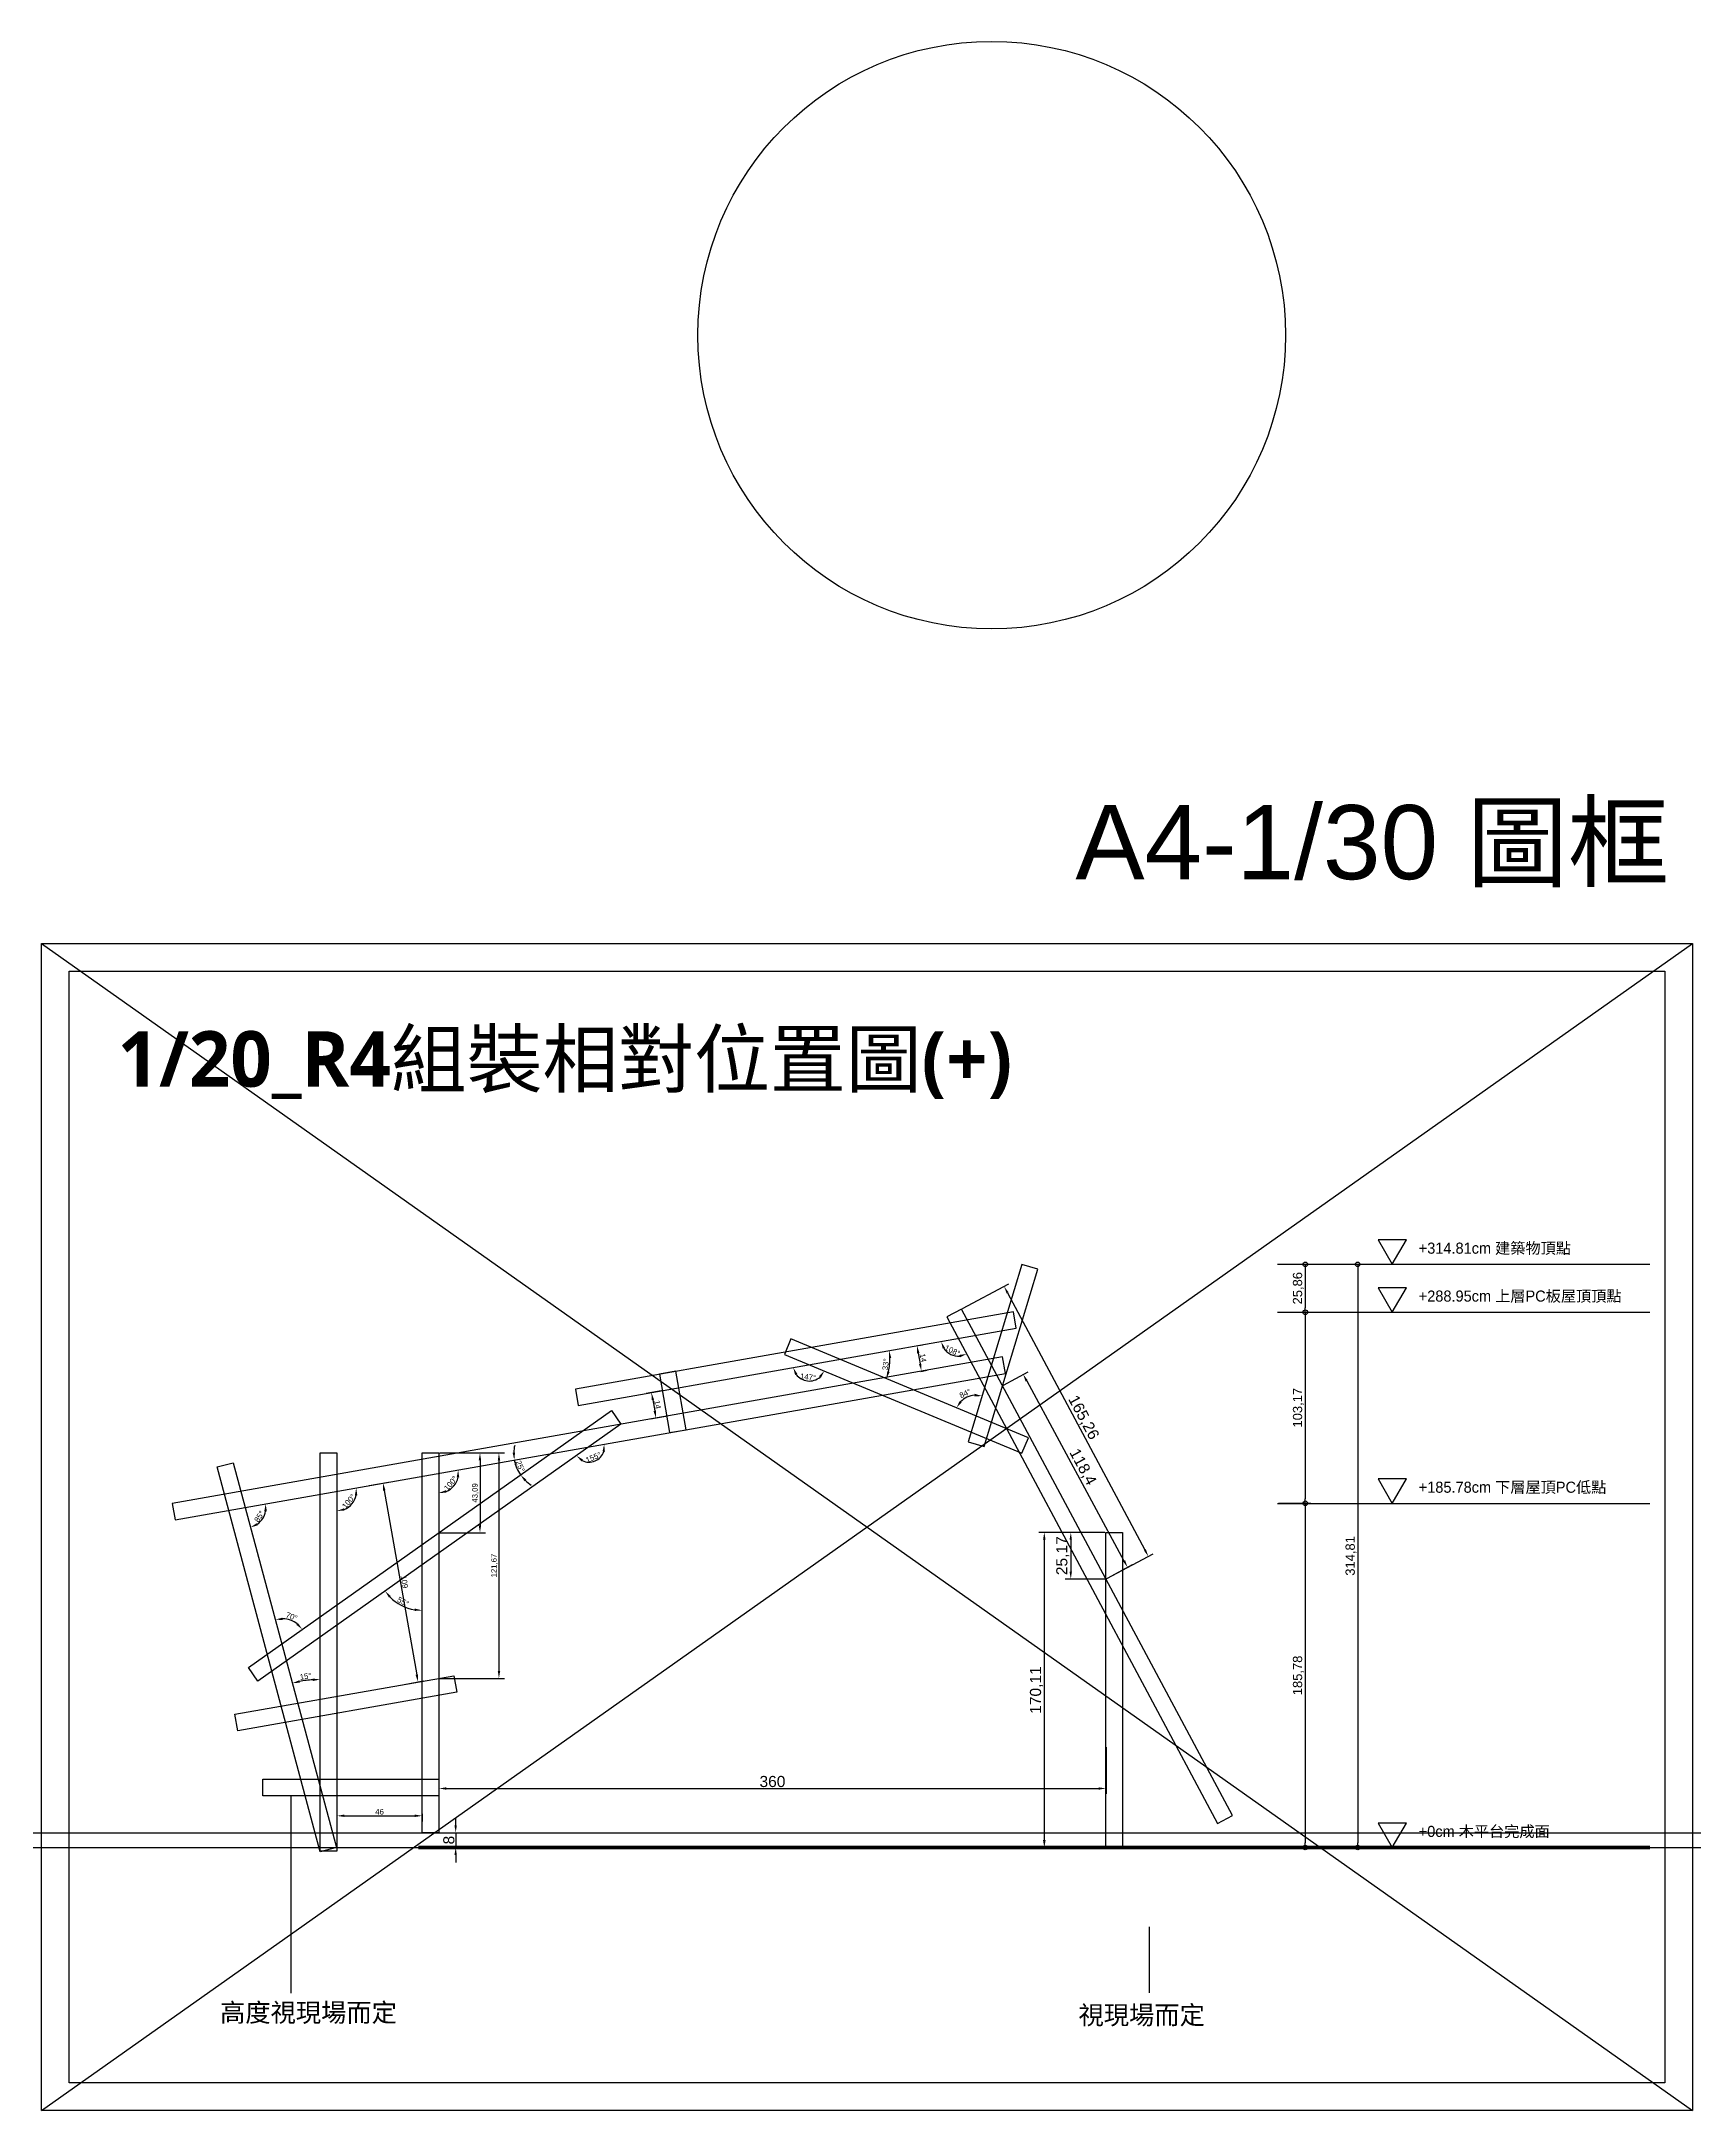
# Model space of a CAD drawing. Header units: millimetres. Extents: x -2666 to 6286, y -11880 to 4849.
# Drawn here: x 2619 to 3510, y -10033 to -8916 of the extents above; entities that cross this region are included whole.
import ezdxf

# ---------------------------------------------------------------- set-up
doc = ezdxf.new("R2010")
doc.units = ezdxf.units.MM
for name, color, linetype in [('0-rib-base', 10, 'Continuous'), ('0-rib1', 6, 'Continuous'), ('dim', 244, 'Continuous'), ('木平台完成面', 3, 'Continuous')]:
    doc.layers.add(name, color=color, linetype=linetype)
doc.layers.add('default', color=11, linetype='Continuous', plot=False)
doc.styles.get("Standard").update_dxf_attribs({"font": 'arial.ttf'})
doc.dimstyles.new('ISO-25', dxfattribs={"dimtxt": 5, "dimasz": 2.5, "dimexe": 3, "dimexo": 0.625, "dimtad": 1, "dimtxsty": 'Standard', "dimblk": 'ORIGIN', "dimcen": 2.5, "dimadec": 0, "dimazin": 0, "dimtfac": 1, "dimtmove": 1, "dimatfit": 1, "dimldrblk": 'ORIGIN', "dimfxl": 0, "dimarcsym": 0})
doc.dimstyles.new('短柱', dxfattribs={"dimtxt": 3, "dimasz": 4, "dimexe": 3, "dimexo": 0.625, "dimtad": 1, "dimtxsty": 'Standard', "dimcen": 2.5, "dimadec": 0, "dimazin": 0, "dimtfac": 1, "dimtmove": 1, "dimatfit": 1, "dimldrblk": 'ORIGIN', "dimfxl": 0, "dimarcsym": 0})
doc.dimstyles.new('複本 短柱', dxfattribs={"dimtxt": 6, "dimasz": 4, "dimexe": 3, "dimexo": 0.625, "dimtad": 1, "dimtxsty": 'Standard', "dimcen": 2.5, "dimadec": 0, "dimazin": 0, "dimtfac": 1, "dimtmove": 1, "dimatfit": 1, "dimldrblk": 'ORIGIN', "dimfxl": 0, "dimarcsym": 0})

msp = doc.modelspace()

# ---------------------------------------------------------------- texts
at = {"layer": 'default', "insert": (3177.003, -9328.517), "char_height": 40, "attachment_point": 1}
msp.add_mtext_dynamic_manual_height_columns('A4-1/30 {\\fPMingLiU|b0|i0|c136|p18;圖框}', width=430.53379, gutter_width=12.5, heights=[0], dxfattribs=at)
at = {"layer": 'dim', "attachment_point": 1}
for s, width, heights, insert, char_height in [('{\\fMicrosoft JhengHei|b1|i0|c136|p34;1/20_R4組裝相對位置圖(+)}', 540.89861, [0], (2660.157, -9450.553), 30), ('{\\fPMingLiU|b0|i0|c136|p18;高度視現場而定}', 430.53379, [0], (2715.404, -9975.281), 10), ('{\\fPMingLiU|b0|i0|c136|p18;視現場而定}', 131.92841, [29.066], (3178.644, -9976.618), 10)]:
    msp.add_mtext_dynamic_manual_height_columns(s, width=width, gutter_width=12.5, heights=heights, dxfattribs=dict(at, insert=insert, char_height=char_height))
at = {"layer": '木平台完成面', "char_height": 6, "attachment_point": 1}
for s, insert in [('{\\fPMingLiU|b0|i0|c136|p18;+314.81cm 建築物頂點}', (3362.24, -9564.678)), ('{\\fPMingLiU|b0|i0|c136|p18;+288.95cm 上層PC板屋頂頂點}', (3362.24, -9590.537)), ('{\\fPMingLiU|b0|i0|c136|p18;+185.78cm 下層屋頂PC低點}', (3362.24, -9693.707)), ('{\\fPMingLiU|b0|i0|c136|p18;+0cm 木平台完成面}', (3362.24, -9879.486))]:
    msp.add_mtext_dynamic_manual_height_columns(s, width=202.4063, gutter_width=12.5, heights=[0], dxfattribs=dict(at, insert=insert))

# ---------------------------------------------------------------- blocks, each defined once
blk = doc.blocks.new('_Origin')
at = {"color": 0, "linetype": 'ByBlock', "lineweight": -2}
blk.add_line((0, 0), (-1, 0), dxfattribs=at)
blk.add_circle((0, 0), 0.5, dxfattribs=at)
blk = doc.blocks.new('*D814')
at = {"layer": 'Defpoints', "color": 0}
for p in [(3286, -9576.4), (3286, -9602.3), (3301, -9602.3)]:
    blk.add_point(p, dxfattribs=at)
at = {"layer": 'dim', "color": 0, "lineweight": -2}
for p, q in [((3286.6, -9576.4), (3304, -9576.4)), ((3301, -9578.9), (3301, -9599.8)), ((3286.6, -9602.3), (3304, -9602.3))]:
    blk.add_line(p, q, dxfattribs=at)
at = {"layer": 'dim', "color": 0, "lineweight": -2, "xscale": 2.5, "yscale": 2.5, "zscale": 2.5}
for p, rotation in [((3301, -9576.4), 90), ((3301, -9602.3), 270)]:
    blk.add_blockref('_Origin', p, dxfattribs=dict(at, rotation=rotation))
at = {"layer": 'dim', "color": 0, "insert": (3297.3, -9589.3), "char_height": 5, "attachment_point": 5, "rotation": 90}
blk.add_mtext('25,86', dxfattribs=at)
blk = doc.blocks.new('*D815')
at = {"layer": 'Defpoints', "color": 0}
for p in [(3286, -9602.3), (3286, -9705.4), (3301, -9705.4)]:
    blk.add_point(p, dxfattribs=at)
at = {"layer": 'dim', "color": 0, "lineweight": -2}
for p, q in [((3286.6, -9602.3), (3304, -9602.3)), ((3301, -9604.8), (3301, -9702.9)), ((3286.6, -9705.4), (3304, -9705.4))]:
    blk.add_line(p, q, dxfattribs=at)
at = {"layer": 'dim', "color": 0, "lineweight": -2, "xscale": 2.5, "yscale": 2.5, "zscale": 2.5}
for p, rotation in [((3301, -9602.3), 90), ((3301, -9705.4), 270)]:
    blk.add_blockref('_Origin', p, dxfattribs=dict(at, rotation=rotation))
at = {"layer": 'dim', "color": 0, "insert": (3297.3, -9653.8), "char_height": 5, "attachment_point": 5, "rotation": 90}
blk.add_mtext('103,17', dxfattribs=at)
blk = doc.blocks.new('*D816')
at = {"layer": 'Defpoints', "color": 0}
for p in [(3286, -9705.4), (3286, -9891.2), (3301, -9891.2)]:
    blk.add_point(p, dxfattribs=at)
at = {"layer": 'dim', "color": 0, "lineweight": -2}
for p, q in [((3286.6, -9705.4), (3304, -9705.4)), ((3301, -9707.9), (3301, -9888.7)), ((3286.6, -9891.2), (3304, -9891.2))]:
    blk.add_line(p, q, dxfattribs=at)
at = {"layer": 'dim', "color": 0, "lineweight": -2, "xscale": 2.5, "yscale": 2.5, "zscale": 2.5}
for p, rotation in [((3301, -9705.4), 90), ((3301, -9891.2), 270)]:
    blk.add_blockref('_Origin', p, dxfattribs=dict(at, rotation=rotation))
at = {"layer": 'dim', "color": 0, "insert": (3297.3, -9798.3), "char_height": 5, "attachment_point": 5, "rotation": 90}
blk.add_mtext('185,78', dxfattribs=at)
blk = doc.blocks.new('*D711')
at = {"layer": 'Defpoints', "color": 0}
for p in [(3286, -9576.4), (3286.6, -9891.2), (3329.3, -9891.2)]:
    blk.add_point(p, dxfattribs=at)
at = {"layer": 'dim', "color": 0, "lineweight": -2}
for p, q in [((3286.6, -9576.4), (3332.3, -9576.4)), ((3329.3, -9578.9), (3329.3, -9888.7)), ((3287.2, -9891.2), (3332.3, -9891.2))]:
    blk.add_line(p, q, dxfattribs=at)
at = {"layer": 'dim', "color": 0, "lineweight": -2, "xscale": 2.5, "yscale": 2.5, "zscale": 2.5}
for p, rotation in [((3329.3, -9576.4), 90), ((3329.3, -9891.2), 270)]:
    blk.add_blockref('_Origin', p, dxfattribs=dict(at, rotation=rotation))
at = {"layer": 'dim', "color": 0, "insert": (3325.7, -9733.8), "char_height": 5, "attachment_point": 5, "rotation": 90}
blk.add_mtext('314,81', dxfattribs=at)
blk = doc.blocks.new('*D831')
at = {"layer": 'Defpoints', "color": 0}
for p in [(3139.2, -9635.3), (2778.5, -9678.2), (2691.2, -9714.3), (2784.3, -9707.8), (2778.5, -9893.2)]:
    blk.add_point(p, dxfattribs=at)
at = {"layer": 'dim', "color": 0, "lineweight": -2}
blk.add_arc((2778.5, -9698.9), 10.6, 291.7601, 348.2399, dxfattribs=at)
at = {"layer": 'dim', "color": 0}
for points in [[(2788.2, -9701), (2789.5, -9701.1), (2788.9, -9697.1)], [(2782.5, -9709.4), (2782.3, -9708.1), (2778.5, -9709.5)]]:
    blk.add_solid(points, dxfattribs=at)
at = {"layer": 'dim', "color": 0, "insert": (2784.9, -9704.3), "char_height": 3, "attachment_point": 5, "rotation": 50}
blk.add_mtext('100°', dxfattribs=at)
blk = doc.blocks.new('*D832')
at = {"layer": 'Defpoints', "color": 0}
for p in [(3139.2, -9635.3), (2722.5, -9683.5), (2691.2, -9714.3), (2736.7, -9715.7), (2778.2, -9891.1)]:
    blk.add_point(p, dxfattribs=at)
at = {"layer": 'dim', "color": 0, "lineweight": -2}
blk.add_arc((2729, -9707.6), 11.2, 305.6472, 349.3528, dxfattribs=at)
at = {"layer": 'dim', "color": 0}
for points in [[(2739.3, -9709.7), (2740.7, -9709.7), (2740, -9705.7)], [(2735.8, -9717.3), (2735.2, -9716.1), (2731.9, -9718.4)]]:
    blk.add_solid(points, dxfattribs=at)
at = {"layer": 'dim', "color": 0, "insert": (2736.6, -9712.5), "char_height": 3, "attachment_point": 5, "rotation": 57.5}
blk.add_mtext('85°', dxfattribs=at)
blk = doc.blocks.new('*D833')
at = {"layer": 'Defpoints', "color": 0}
for p in [(3139.2, -9635.3), (2833.5, -9678.2), (2839.3, -9698), (2691.2, -9714.3), (2833.5, -9883.2)]:
    blk.add_point(p, dxfattribs=at)
at = {"layer": 'dim', "color": 0, "lineweight": -2}
blk.add_arc((2833.5, -9689.2), 10.6, 291.8487, 348.1513, dxfattribs=at)
at = {"layer": 'dim', "color": 0}
for points in [[(2843.1, -9691.4), (2844.5, -9691.4), (2843.9, -9687.4)], [(2837.5, -9699.7), (2837.3, -9698.3), (2833.5, -9699.8)]]:
    blk.add_solid(points, dxfattribs=at)
at = {"layer": 'dim', "color": 0, "insert": (2839.9, -9694.6), "char_height": 3, "attachment_point": 5, "rotation": 50}
blk.add_mtext('100°', dxfattribs=at)
blk = doc.blocks.new('*D834')
at = {"layer": 'Defpoints', "color": 0}
for p in [(3139.2, -9635.3), (2931.8, -9662.7), (2914.1, -9683.2), (2691.2, -9714.3), (2735.9, -9801.4)]:
    blk.add_point(p, dxfattribs=at)
at = {"layer": 'dim', "color": 0, "lineweight": -2}
blk.add_arc((2914.6, -9674.9), 8.29, 243.2328, 342.0672, dxfattribs=at)
at = {"layer": 'dim', "color": 0}
for points in [[(2910.4, -9682.8), (2911.3, -9681.8), (2907.8, -9679.7)], [(2921.8, -9677.4), (2923.1, -9677.5), (2922.7, -9673.5)]]:
    blk.add_solid(points, dxfattribs=at)
at = {"layer": 'dim', "color": 0, "insert": (2916.9, -9680.6), "char_height": 3, "attachment_point": 5, "rotation": 22.65}
blk.add_mtext('155°', dxfattribs=at)
blk = doc.blocks.new('*D835')
at = {"layer": 'Defpoints', "color": 0}
for p in [(3145.1, -9610.9), (3019.9, -9625), (3028.9, -9638.1), (2908.7, -9652.6), (3148.1, -9678.4)]:
    blk.add_point(p, dxfattribs=at)
at = {"layer": 'dim', "color": 0, "lineweight": -2}
blk.add_arc((3033.4, -9630.6), 8.79, 216.3079, 311.0921, dxfattribs=at)
at = {"layer": 'dim', "color": 0}
for points in [[(3025.7, -9636.1), (3026.9, -9635.5), (3024.7, -9632.1)], [(3038.6, -9636.8), (3039.7, -9637.6), (3041.5, -9634)]]:
    blk.add_solid(points, dxfattribs=at)
at = {"layer": 'dim', "color": 0, "insert": (3032.7, -9637.2), "char_height": 3, "attachment_point": 5, "rotation": 353.7}
blk.add_mtext('147°', dxfattribs=at)
blk = doc.blocks.new('*D836')
at = {"layer": 'Defpoints', "color": 0}
for p in [(3145.1, -9610.9), (3023.4, -9616.7), (3076.4, -9633.2), (2908.7, -9652.6), (3151.6, -9670.1)]:
    blk.add_point(p, dxfattribs=at)
at = {"layer": 'dim', "color": 0, "lineweight": -2}
blk.add_arc((3049.8, -9627.7), 27.1, 345.8609, 1.5391, dxfattribs=at)
at = {"layer": 'dim', "color": 0}
for points in [[(3076.3, -9627), (3077.6, -9626.9), (3076.5, -9623)], [(3076.8, -9634.5), (3075.5, -9634.1), (3074.9, -9638.1)]]:
    blk.add_solid(points, dxfattribs=at)
at = {"layer": 'dim', "color": 0, "insert": (3074.6, -9630.4), "char_height": 3, "attachment_point": 5, "rotation": 83.7}
blk.add_mtext('33°', dxfattribs=at)
blk = doc.blocks.new('*D837')
at = {"layer": 'Defpoints', "color": 0}
for p in [(3107.6, -9604.8), (3145.1, -9610.9), (3107.2, -9623.3), (2908.7, -9652.6), (3253.7, -9878.2)]:
    blk.add_point(p, dxfattribs=at)
at = {"layer": 'dim', "color": 0, "lineweight": -2}
blk.add_arc((3113.9, -9616.4), 9.55, 214.1864, 273.9299, dxfattribs=at)
at = {"layer": 'dim', "color": 0}
for points in [[(3105.4, -9622), (3106.6, -9621.5), (3104.5, -9618.1)], [(3114.3, -9625.3), (3114.7, -9626.6), (3118.4, -9624.8)]]:
    blk.add_solid(points, dxfattribs=at)
at = {"layer": 'dim', "color": 0, "insert": (3110.6, -9623), "char_height": 3, "attachment_point": 5, "rotation": 334.0582}
blk.add_mtext('108°', dxfattribs=at)
blk = doc.blocks.new('*D838')
at = {"layer": 'Defpoints', "color": 0}
for p in [(3148.1, -9576.5), (3023.4, -9616.7), (3121.1, -9647.2), (3119.1, -9672.1), (3151.6, -9670.1)]:
    blk.add_point(p, dxfattribs=at)
at = {"layer": 'dim', "color": 0, "lineweight": -2}
blk.add_arc((3123.3, -9658.3), 11.3, 93.4968, 137.0032, dxfattribs=at)
at = {"layer": 'dim', "color": 0}
for points in [[(3122.7, -9646.3), (3122.5, -9647.7), (3126.6, -9647.5)], [(3115.6, -9650.9), (3114.5, -9650.2), (3112.8, -9653.9)]]:
    blk.add_solid(points, dxfattribs=at)
at = {"layer": 'dim', "color": 0, "insert": (3117.5, -9646.1), "char_height": 3, "attachment_point": 5, "rotation": 25.25}
blk.add_mtext('84°', dxfattribs=at)
blk = doc.blocks.new('*D839')
at = {"layer": 'Defpoints', "color": 0}
for p in [(2954, -9644.6), (2950.7, -9659.4), (2956.5, -9658.4)]:
    blk.add_point(p, dxfattribs=at)
at = {"layer": 'dim', "color": 0, "lineweight": -2}
for p, q in [((2953.4, -9644.7), (2945.3, -9646.1)), ((2948.9, -9649.5), (2950, -9655.5)), ((2955.9, -9658.5), (2947.7, -9659.9))]:
    blk.add_line(p, q, dxfattribs=at)
at = {"layer": 'dim', "color": 0}
for points in [[(2949.6, -9649.4), (2948.3, -9649.7), (2948.2, -9645.6)], [(2950.6, -9655.3), (2949.3, -9655.6), (2950.7, -9659.4)]]:
    blk.add_solid(points, dxfattribs=at)
at = {"layer": 'dim', "color": 0, "insert": (2951.6, -9652.1), "char_height": 3, "attachment_point": 5, "rotation": 280}
blk.add_mtext('14', dxfattribs=at)
blk = doc.blocks.new('*D840')
at = {"layer": 'Defpoints', "color": 0}
for p in [(3090.4, -9620.5), (3092.8, -9634.3), (3093.9, -9634.1)]:
    blk.add_point(p, dxfattribs=at)
at = {"layer": 'dim', "color": 0, "lineweight": -2}
for p, q in [((3091, -9620.4), (3094.5, -9619.8)), ((3092.2, -9624.3), (3093.2, -9630.2)), ((3093.5, -9634.2), (3096.9, -9633.6))]:
    blk.add_line(p, q, dxfattribs=at)
at = {"layer": 'dim', "color": 0}
for points in [[(3092.8, -9624.2), (3091.5, -9624.4), (3091.5, -9620.3)], [(3093.9, -9630.1), (3092.6, -9630.3), (3093.9, -9634.1)]]:
    blk.add_solid(points, dxfattribs=at)
at = {"layer": 'dim', "color": 0, "insert": (3094.8, -9626.9), "char_height": 3, "attachment_point": 5, "rotation": 280}
blk.add_mtext('14', dxfattribs=at)
blk = doc.blocks.new('*D853')
at = {"layer": 'Defpoints', "color": 0}
for p in [(2833.5, -9678.2), (2833.5, -9721.3), (2855.7, -9721.3)]:
    blk.add_point(p, dxfattribs=at)
at = {"layer": 'dim', "color": 0, "lineweight": -2}
for p, q in [((2834.1, -9678.2), (2858.7, -9678.2)), ((2855.7, -9682.2), (2855.7, -9717.3)), ((2834.1, -9721.3), (2858.7, -9721.3))]:
    blk.add_line(p, q, dxfattribs=at)
at = {"layer": 'dim', "color": 0}
for points in [[(2855, -9682.2), (2856.3, -9682.2), (2855.7, -9678.2)], [(2855, -9717.3), (2856.3, -9717.3), (2855.7, -9721.3)]]:
    blk.add_solid(points, dxfattribs=at)
at = {"layer": 'dim', "color": 0, "insert": (2853.2, -9699.8), "char_height": 3, "attachment_point": 5, "rotation": 90}
blk.add_mtext('43,09', dxfattribs=at)
blk = doc.blocks.new('*D854')
at = {"layer": 'Defpoints', "color": 0}
for p in [(2833.5, -9678.2), (2833.5, -9799.9), (2865.9, -9799.9)]:
    blk.add_point(p, dxfattribs=at)
at = {"layer": 'dim', "color": 0, "lineweight": -2}
for p, q in [((2834.1, -9678.2), (2868.9, -9678.2)), ((2865.9, -9682.2), (2865.9, -9795.9)), ((2834.1, -9799.9), (2868.9, -9799.9))]:
    blk.add_line(p, q, dxfattribs=at)
at = {"layer": 'dim', "color": 0}
for points in [[(2865.3, -9682.2), (2866.6, -9682.2), (2865.9, -9678.2)], [(2865.3, -9795.9), (2866.6, -9795.9), (2865.9, -9799.9)]]:
    blk.add_solid(points, dxfattribs=at)
at = {"layer": 'dim', "color": 0, "insert": (2863.5, -9739), "char_height": 3, "attachment_point": 5, "rotation": 90}
blk.add_mtext('121,67', dxfattribs=at)
blk = doc.blocks.new('*D855')
at = {"layer": 'Defpoints', "color": 0}
for p in [(2795.2, -9696), (2814.1, -9803.3), (2822.3, -9801.9)]:
    blk.add_point(p, dxfattribs=at)
at = {"layer": 'dim', "color": 0, "lineweight": -2}
for p, q in [((2795.8, -9695.8), (2806.3, -9694)), ((2804, -9698.4), (2821.6, -9797.9)), ((2814.7, -9803.2), (2825.2, -9801.3))]:
    blk.add_line(p, q, dxfattribs=at)
at = {"layer": 'dim', "color": 0}
for points in [[(2804.7, -9698.3), (2803.4, -9698.6), (2803.4, -9694.5)], [(2822.2, -9797.8), (2820.9, -9798), (2822.3, -9801.9)]]:
    blk.add_solid(points, dxfattribs=at)
at = {"layer": 'dim', "color": 0, "insert": (2814.9, -9747.8), "char_height": 3, "attachment_point": 5, "rotation": 280}
blk.add_mtext('109', dxfattribs=at)
blk = doc.blocks.new('*D856')
at = {"layer": 'Defpoints', "color": 0}
for p in [(2926.6, -9655.4), (2722.5, -9683.5), (2755.8, -9769.7), (2730.7, -9794.1), (2778.2, -9891.1)]:
    blk.add_point(p, dxfattribs=at)
at = {"layer": 'dim', "color": 0, "lineweight": -2}
blk.add_arc((2748.8, -9781.3), 13.6, 52.2656, 88.0344, dxfattribs=at)
at = {"layer": 'dim', "color": 0}
for points in [[(2749.3, -9768.4), (2749.1, -9767.1), (2745.2, -9768.2)], [(2757.5, -9770.1), (2756.6, -9771), (2759.8, -9773.4)]]:
    blk.add_solid(points, dxfattribs=at)
at = {"layer": 'dim', "color": 0, "insert": (2754.1, -9766.5), "char_height": 3, "attachment_point": 5, "rotation": 340.15}
blk.add_mtext('70°', dxfattribs=at)
blk = doc.blocks.new('*D857')
at = {"layer": 'Defpoints', "color": 0}
for p in [(2931.8, -9662.7), (2824.5, -9678.2), (2809.9, -9758.4), (2735.9, -9801.4), (2824.5, -9883.2)]:
    blk.add_point(p, dxfattribs=at)
at = {"layer": 'dim', "color": 0, "lineweight": -2}
blk.add_arc((2824.5, -9738.7), 24.5, 224.6812, 260.6188, dxfattribs=at)
at = {"layer": 'dim', "color": 0}
for points in [[(2806.6, -9756.3), (2807.6, -9755.5), (2804.5, -9752.8)], [(2820.5, -9762.2), (2820.4, -9763.5), (2824.5, -9763.2)]]:
    blk.add_solid(points, dxfattribs=at)
at = {"layer": 'dim', "color": 0, "insert": (2814.2, -9758.5), "char_height": 3, "attachment_point": 5, "rotation": 332.65}
blk.add_mtext('55°', dxfattribs=at)
blk = doc.blocks.new('*D858')
at = {"layer": 'Defpoints', "color": 0}
for p in [(2722.5, -9683.5), (2769.5, -9678.2), (2764.4, -9800.7), (2769.5, -9893.2), (2778.2, -9891.1)]:
    blk.add_point(p, dxfattribs=at)
at = {"layer": 'dim', "color": 0, "lineweight": -2}
blk.add_arc((2769.5, -9858.6), 58.1, 93.9465, 101.0535, dxfattribs=at)
at = {"layer": 'dim', "color": 0}
for points in [[(2758.5, -9802.2), (2758.2, -9800.9), (2754.4, -9802.5)], [(2765.4, -9800), (2765.5, -9801.3), (2769.5, -9800.5)]]:
    blk.add_solid(points, dxfattribs=at)
at = {"layer": 'dim', "color": 0, "insert": (2761.6, -9798.8), "char_height": 3, "attachment_point": 5, "rotation": 7.5}
blk.add_mtext('15°', dxfattribs=at)
blk = doc.blocks.new('*D859')
at = {"layer": 'Defpoints', "color": 0}
for p in [(3139.2, -9635.3), (2926.6, -9655.4), (2874.9, -9684.9), (2691.2, -9714.3), (2730.7, -9794.1)]:
    blk.add_point(p, dxfattribs=at)
at = {"layer": 'dim', "color": 0, "lineweight": -2}
for start, end in [(166.953, 178.4765), (190, 215.3), (226.8235, 238.347)]:
    blk.add_arc((2893.8, -9678.6), 19.9, start, end, dxfattribs=at)
at = {"layer": 'dim', "color": 0}
for points in [[(2874.6, -9678), (2873.3, -9678.1), (2874.2, -9682)], [(2879.7, -9693.5), (2880.7, -9692.6), (2877.6, -9690.1)]]:
    blk.add_solid(points, dxfattribs=at)
at = {"layer": 'dim', "color": 0, "insert": (2877.4, -9685.4), "char_height": 3, "attachment_point": 5, "rotation": 292.65}
blk.add_mtext('25°', dxfattribs=at)
blk = doc.blocks.new('*D866')
at = {"layer": 'Defpoints', "color": 0}
for p in [(2778.5, -9872.5), (2824.5, -9872.5), (2824.5, -9874.1)]:
    blk.add_point(p, dxfattribs=at)
at = {"layer": 'dim', "color": 0, "lineweight": -2}
for p, q in [((2778.5, -9873.1), (2778.5, -9877.1)), ((2824.5, -9873.1), (2824.5, -9877.1)), ((2782.5, -9874.1), (2820.5, -9874.1))]:
    blk.add_line(p, q, dxfattribs=at)
at = {"layer": 'dim', "color": 0}
for points in [[(2782.5, -9873.4), (2782.5, -9874.7), (2778.5, -9874.1)], [(2820.5, -9873.4), (2820.5, -9874.7), (2824.5, -9874.1)]]:
    blk.add_solid(points, dxfattribs=at)
at = {"layer": 'dim', "color": 0, "insert": (2801.5, -9871.9), "char_height": 3, "attachment_point": 5}
blk.add_mtext('46', dxfattribs=at)
blk = doc.blocks.new('*D949')
at = {"color": 0, "lineweight": -2}
for p, q in [((3192.8, -9721.1), (3171.5, -9721.1)), ((3174.5, -9725.1), (3174.5, -9742.3)), ((3192.8, -9746.3), (3171.5, -9746.3))]:
    blk.add_line(p, q, dxfattribs=at)
at = {"color": 0}
for points in [[(3173.8, -9725.1), (3175.1, -9725.1), (3174.5, -9721.1)], [(3173.8, -9742.3), (3175.1, -9742.3), (3174.5, -9746.3)]]:
    blk.add_solid(points, dxfattribs=at)
at = {"layer": 'Defpoints', "color": 0}
for p in [(3193.5, -9721.1), (3174.5, -9746.3), (3193.5, -9746.3)]:
    blk.add_point(p, dxfattribs=at)
at = {"color": 0, "insert": (3170.2, -9733.7), "char_height": 6, "attachment_point": 5, "rotation": 90}
blk.add_mtext('25,17', dxfattribs=at)
blk = doc.blocks.new('*D950')
at = {"color": 0, "lineweight": -2}
for p, q in [((3192.8, -9721.1), (3157.2, -9721.1)), ((3160.2, -9725.1), (3160.2, -9887.2)), ((3192.8, -9891.2), (3157.2, -9891.2))]:
    blk.add_line(p, q, dxfattribs=at)
at = {"color": 0}
for points in [[(3159.5, -9725.1), (3160.9, -9725.1), (3160.2, -9721.1)], [(3159.5, -9887.2), (3160.9, -9887.2), (3160.2, -9891.2)]]:
    blk.add_solid(points, dxfattribs=at)
at = {"layer": 'Defpoints', "color": 0}
for p in [(3193.5, -9721.1), (3160.2, -9891.2), (3193.5, -9891.2)]:
    blk.add_point(p, dxfattribs=at)
at = {"color": 0, "insert": (3156, -9806.2), "char_height": 6, "attachment_point": 5, "rotation": 90}
blk.add_mtext('170,11', dxfattribs=at)
blk = doc.blocks.new('*D951')
at = {"color": 0, "lineweight": -2}
for p, q in [((2833.5, -9837.1), (2833.5, -9862.3)), ((3193.5, -9837.1), (3193.5, -9862.3)), ((2837.5, -9859.3), (3189.5, -9859.3))]:
    blk.add_line(p, q, dxfattribs=at)
at = {"color": 0}
for points in [[(2837.5, -9858.7), (2837.5, -9860), (2833.5, -9859.3)], [(3189.5, -9858.7), (3189.5, -9860), (3193.5, -9859.3)]]:
    blk.add_solid(points, dxfattribs=at)
at = {"layer": 'Defpoints', "color": 0}
for p in [(2833.5, -9836.5), (3193.5, -9836.5), (3193.5, -9859.3)]:
    blk.add_point(p, dxfattribs=at)
at = {"color": 0, "insert": (3013.5, -9855.6), "char_height": 6, "attachment_point": 5}
blk.add_mtext('360', dxfattribs=at)
blk = doc.blocks.new('*D952')
at = {"color": 0, "lineweight": -2}
for p, q in [((3116.1, -9600.2), (3141.1, -9586.9)), ((3140.3, -9591.8), (3214.5, -9730.5)), ((3194, -9746), (3219, -9732.6))]:
    blk.add_line(p, q, dxfattribs=at)
at = {"color": 0}
for points in [[(3140.9, -9591.5), (3139.8, -9592.1), (3138.5, -9588.3)], [(3215, -9730.2), (3213.9, -9730.8), (3216.3, -9734.1)]]:
    blk.add_solid(points, dxfattribs=at)
at = {"layer": 'Defpoints', "color": 0}
for p in [(3115.6, -9600.5), (3216.3, -9734.1), (3193.5, -9746.3)]:
    blk.add_point(p, dxfattribs=at)
at = {"color": 0, "insert": (3181.1, -9659.2), "char_height": 6, "attachment_point": 5, "rotation": 298.1163}
blk.add_mtext('165,26', dxfattribs=at)
blk = doc.blocks.new('*D953')
at = {"color": 0, "lineweight": -2}
for p, q in [((3138.2, -9641.6), (3151.4, -9634.4)), ((3150.7, -9639.3), (3203.2, -9736.4)), ((3194.6, -9745.7), (3207.8, -9738.5))]:
    blk.add_line(p, q, dxfattribs=at)
at = {"color": 0}
for points in [[(3151.3, -9639), (3150.1, -9639.7), (3148.8, -9635.8)], [(3203.8, -9736.1), (3202.7, -9736.8), (3205.1, -9740)]]:
    blk.add_solid(points, dxfattribs=at)
at = {"layer": 'Defpoints', "color": 0}
for p in [(3137.7, -9641.8), (3194, -9746), (3205.1, -9740)]:
    blk.add_point(p, dxfattribs=at)
at = {"color": 0, "insert": (3180.7, -9685.9), "char_height": 6, "attachment_point": 5, "rotation": 298.4188}
blk.add_mtext('118,4', dxfattribs=at)
blk = doc.blocks.new('*D962')
at = {"color": 0, "lineweight": -2}
for p, q in [((2834.1, -9883.2), (2845.6, -9883.2)), ((2842.6, -9879.2), (2842.6, -9875.2)), ((2842.6, -9883.2), (2842.6, -9891.2)), ((2834.1, -9891.2), (2845.6, -9891.2)), ((2842.6, -9895.2), (2842.6, -9899.2))]:
    blk.add_line(p, q, dxfattribs=at)
at = {"color": 0}
for points in [[(2841.9, -9879.2), (2843.2, -9879.2), (2842.6, -9883.2)], [(2841.9, -9895.2), (2843.2, -9895.2), (2842.6, -9891.2)]]:
    blk.add_solid(points, dxfattribs=at)
at = {"layer": 'Defpoints', "color": 0}
for p in [(2833.5, -9883.2), (2833.5, -9891.2), (2842.6, -9891.2)]:
    blk.add_point(p, dxfattribs=at)
at = {"color": 0, "insert": (2838.9, -9887.2), "char_height": 6, "attachment_point": 5, "rotation": 90}
blk.add_mtext('8', dxfattribs=at)

# ---------------------------------------------------------------- dimensions: what is measured, and where the dimension line sits
for p1, p2, distance, picture, middle in [((3115.584, -9600.522), (3193.465, -9746.279), 25.939, '*D952', (3181.134, -9659.183)), ((3137.666, -9641.849), (3194.016, -9745.985), 12.657, '*D953', (3180.694, -9685.88)), ((2833.465, -9883.211), (2833.465, -9891.211), 9.114, '*D962', (2838.891, -9887.211))]:
    dim = msp.add_aligned_dim(p1=p1, p2=p2, distance=distance, dimstyle='複本 短柱')
    dim.commit()
    dim.dimension.update_dxf_attribs({"geometry": picture, "text_midpoint": middle})
for base, p1, p2, picture, middle in [((3160.1872, -9891.2111), (3193.4651, -9721.1058), (3193.4651, -9891.2111), '*D950', (3155.9565, -9806.1585)), ((3174.474, -9746.279), (3193.465, -9721.106), (3193.465, -9746.279), '*D949', (3170.243, -9733.693))]:
    dim = msp.add_linear_dim(base=base, p1=p1, p2=p2, angle=90, dimstyle='複本 短柱')
    dim.commit()
    dim.dimension.update_dxf_attribs({"geometry": picture, "text_midpoint": middle})
dim = msp.add_linear_dim(base=(3193.465, -9859.317), p1=(2833.465, -9836.503), p2=(3193.465, -9836.503), dimstyle='複本 短柱')
dim.commit()
dim.dimension.update_dxf_attribs({"geometry": '*D951', "text_midpoint": (3013.465, -9855.627)})
at = {"layer": 'dim'}
for base, line1, line2, picture, middle in [((3121.078, -9647.184), ((3148.124, -9576.467), (3119.054, -9672.148)), ((3151.605, -9670.059), (3023.391, -9616.688)), '*D838', (3117.534, -9646.098)), ((3107.24, -9623.276), ((3107.646, -9604.763), (3253.738, -9878.181)), ((2908.74, -9652.574), (3145.094, -9610.898)), '*D837', (3110.634, -9623.049)), ((3028.873, -9638.14), ((3019.932, -9624.997), (3148.146, -9678.367)), ((2908.74, -9652.574), (3145.094, -9610.898)), '*D835', (3032.652, -9637.213)), ((3076.379, -9633.209), ((2908.74, -9652.574), (3145.094, -9610.898)), ((3151.605, -9670.059), (3023.391, -9616.688)), '*D836', (3074.637, -9630.433)), ((2784.29, -9707.752), ((2691.152, -9714.295), (3139.239, -9635.285)), ((2778.467, -9678.215), (2778.467, -9893.215)), '*D831', (2784.932, -9704.324)), ((2736.678, -9715.736), ((2691.152, -9714.295), (3139.239, -9635.285)), ((2722.549, -9683.47), (2778.195, -9891.144)), '*D832', (2736.613, -9712.456)), ((2839.264, -9698.019), ((2691.152, -9714.295), (3139.239, -9635.285)), ((2833.465, -9678.211), (2833.465, -9883.211)), '*D833', (2839.897, -9694.599)), ((2914.129, -9683.173), ((2691.152, -9714.295), (3139.239, -9635.285)), ((2931.77, -9662.729), (2735.897, -9801.415)), '*D834', (2916.943, -9680.555)), ((2874.943, -9684.855), ((2730.696, -9794.069), (2926.569, -9655.384)), ((2691.152, -9714.295), (3139.239, -9635.285)), '*D859', (2877.447, -9685.397)), ((2755.835, -9769.717), ((2730.696, -9794.069), (2926.569, -9655.384)), ((2722.549, -9683.47), (2778.195, -9891.144)), '*D856', (2754.093, -9766.5)), ((2809.929, -9758.374), ((2824.465, -9883.211), (2824.465, -9678.211)), ((2931.77, -9662.729), (2735.897, -9801.415)), '*D857', (2814.217, -9758.518)), ((2764.405, -9800.711), ((2769.467, -9893.215), (2769.467, -9678.215)), ((2722.549, -9683.47), (2778.195, -9891.144)), '*D858', (2761.604, -9798.848))]:
    dim = msp.add_angular_dim_2l(base=base, line1=line1, line2=line2, dimstyle='短柱', override={"dimfxl": 50}, dxfattribs=at)
    dim.commit()
    dim.dimension.update_dxf_attribs({"geometry": picture, "text_midpoint": middle})
for base, p1, p2, picture, middle in [((3300.977, -9602.262), (3285.977, -9576.404), (3285.977, -9602.262), '*D814', (3297.347, -9589.333)), ((3329.297, -9891.211), (3285.977, -9576.404), (3286.602, -9891.211), '*D711', (3325.667, -9733.807)), ((3300.977, -9705.432), (3285.977, -9602.262), (3285.977, -9705.432), '*D815', (3297.347, -9653.847)), ((3300.977, -9891.211), (3285.977, -9705.432), (3285.977, -9891.211), '*D816', (3297.347, -9798.321))]:
    dim = msp.add_linear_dim(base=base, p1=p1, p2=p2, angle=90, dimstyle='ISO-25', dxfattribs=at)
    dim.commit()
    dim.dimension.update_dxf_attribs({"geometry": picture, "text_midpoint": middle})
for p1, p2, distance, picture, middle in [((3090.411, -9620.54), (3092.842, -9634.328), 1.103, '*D840', (3094.811, -9626.872)), ((2954.041, -9644.586), (2956.472, -9658.373), -5.881, '*D839', (2951.564, -9652.131)), ((2833.465, -9678.211), (2833.465, -9721.305), 22.201, '*D853', (2853.238, -9699.758)), ((2833.465, -9678.211), (2833.465, -9799.883), 32.462, '*D854', (2863.5, -9739.047)), ((2795.17, -9695.954), (2814.097, -9803.298), 8.312, '*D855', (2814.943, -9747.808)), ((2778.467, -9872.502), (2824.465, -9872.502), -1.571, '*D866', (2801.466, -9871.917))]:
    dim = msp.add_aligned_dim(p1=p1, p2=p2, distance=distance, dimstyle='短柱', override={"dimfxl": 50}, dxfattribs=at)
    dim.commit()
    dim.dimension.update_dxf_attribs({"geometry": picture, "text_midpoint": middle})

# ---------------------------------------------------------------- linework, layer by layer
for p in [(2833.465, -9883.211), (795.745, -9891.211)]:
    msp.add_xline(p, (1, 0))
msp.add_circle((3131.807, -9074.851), 158.56)
at = {"layer": '0-rib-base'}
msp.add_lwpolyline([(2738.465, -9863.211), (2738.465, -9854.211), (2833.465, -9854.211), (2833.465, -9863.211)], close=True, dxfattribs=at)
at = {"layer": '0-rib1'}
for points in [[(3119.054, -9672.148), (3127.666, -9674.764), (3156.736, -9579.083), (3148.124, -9576.467)], [(3253.738, -9878.181), (3261.676, -9873.94), (3115.584, -9600.522), (3107.646, -9604.763)], [(3148.146, -9678.367), (3151.605, -9670.059), (3023.391, -9616.688), (3019.932, -9624.997)], [(2961.341, -9634.16), (2952.478, -9635.723), (2958.035, -9667.236), (2966.898, -9665.674)], [(2730.696, -9794.069), (2926.569, -9655.384), (2931.77, -9662.729), (2735.897, -9801.415)], [(2769.501, -9893.474), (2713.855, -9685.8), (2722.549, -9683.47), (2778.195, -9891.144)], [(2769.467, -9893.215), (2769.467, -9678.215), (2778.467, -9678.215), (2778.467, -9893.215)], [(2824.465, -9883.211), (2824.465, -9678.211), (2833.465, -9678.211), (2833.465, -9883.211)], [(3193.465, -9891.211), (3193.465, -9721.106), (3202.465, -9721.106), (3202.465, -9891.211)]]:
    msp.add_lwpolyline(points, close=True, dxfattribs=at)
for points in [[(3145.094, -9610.898), (3143.531, -9602.035), (2907.177, -9643.71), (2908.74, -9652.574), (3145.094, -9610.898)], [(3139.239, -9635.285), (3137.677, -9626.422), (2689.589, -9705.432), (2691.152, -9714.295), (3139.239, -9635.285)], [(2724.955, -9828.155), (2723.392, -9819.292), (2841.569, -9798.454), (2843.132, -9807.317), (2724.955, -9828.155)]]:
    msp.add_lwpolyline(points, dxfattribs=at)
at = {"layer": 'default'}
for p, q in [((2619.022, -9403.208), (3510.022, -10033.208)), ((2619.022, -10033.208), (3510.022, -9403.208))]:
    msp.add_line(p, q, dxfattribs=at)
for points in [[(3510.022, -9403.208), (3510.022, -10033.208), (2619.022, -10033.208), (2619.022, -9403.208)], [(3495.022, -9418.208), (3495.022, -10018.208), (2634.022, -10018.208), (2634.022, -9418.208)]]:
    msp.add_lwpolyline(points, close=True, dxfattribs=at)
at = {"layer": 'dim'}
for p, q in [((2753.777, -9969.733), (2753.777, -9863.211)), ((3217.017, -9969.544), (3217.017, -9933.942))]:
    msp.add_line(p, q, dxfattribs=at)
for points in [[(3285.977, -9576.404), (3486.958, -9576.404)], [(3285.977, -9602.262), (3486.958, -9602.262)], [(3285.977, -9705.432), (3486.958, -9705.432)]]:
    msp.add_lwpolyline(points, dxfattribs=at)
at = {"layer": '木平台完成面'}
for points in [[(3347.953, -9576.404), (3355.594, -9563.169), (3340.312, -9563.169)], [(3347.953, -9602.262), (3355.594, -9589.028), (3340.312, -9589.028)], [(3347.953, -9705.432), (3355.594, -9692.197), (3340.312, -9692.197)], [(3347.953, -9891.211), (3355.594, -9877.976), (3340.312, -9877.976)]]:
    msp.add_lwpolyline(points, close=True, dxfattribs=at)
at = {"layer": '木平台完成面', "const_width": 2}
msp.add_lwpolyline([(3486.958, -9891.211), (2822.403, -9891.211)], dxfattribs=at)

msp.set_redraw_order([(e.dxf.handle, doc.entitydb.next_handle()) for e in msp.query("TEXT MTEXT ATTDEF DIMENSION ARC_DIMENSION")])  # texts and dimensions are drawn at this point

doc.saveas('drawing.dxf')
